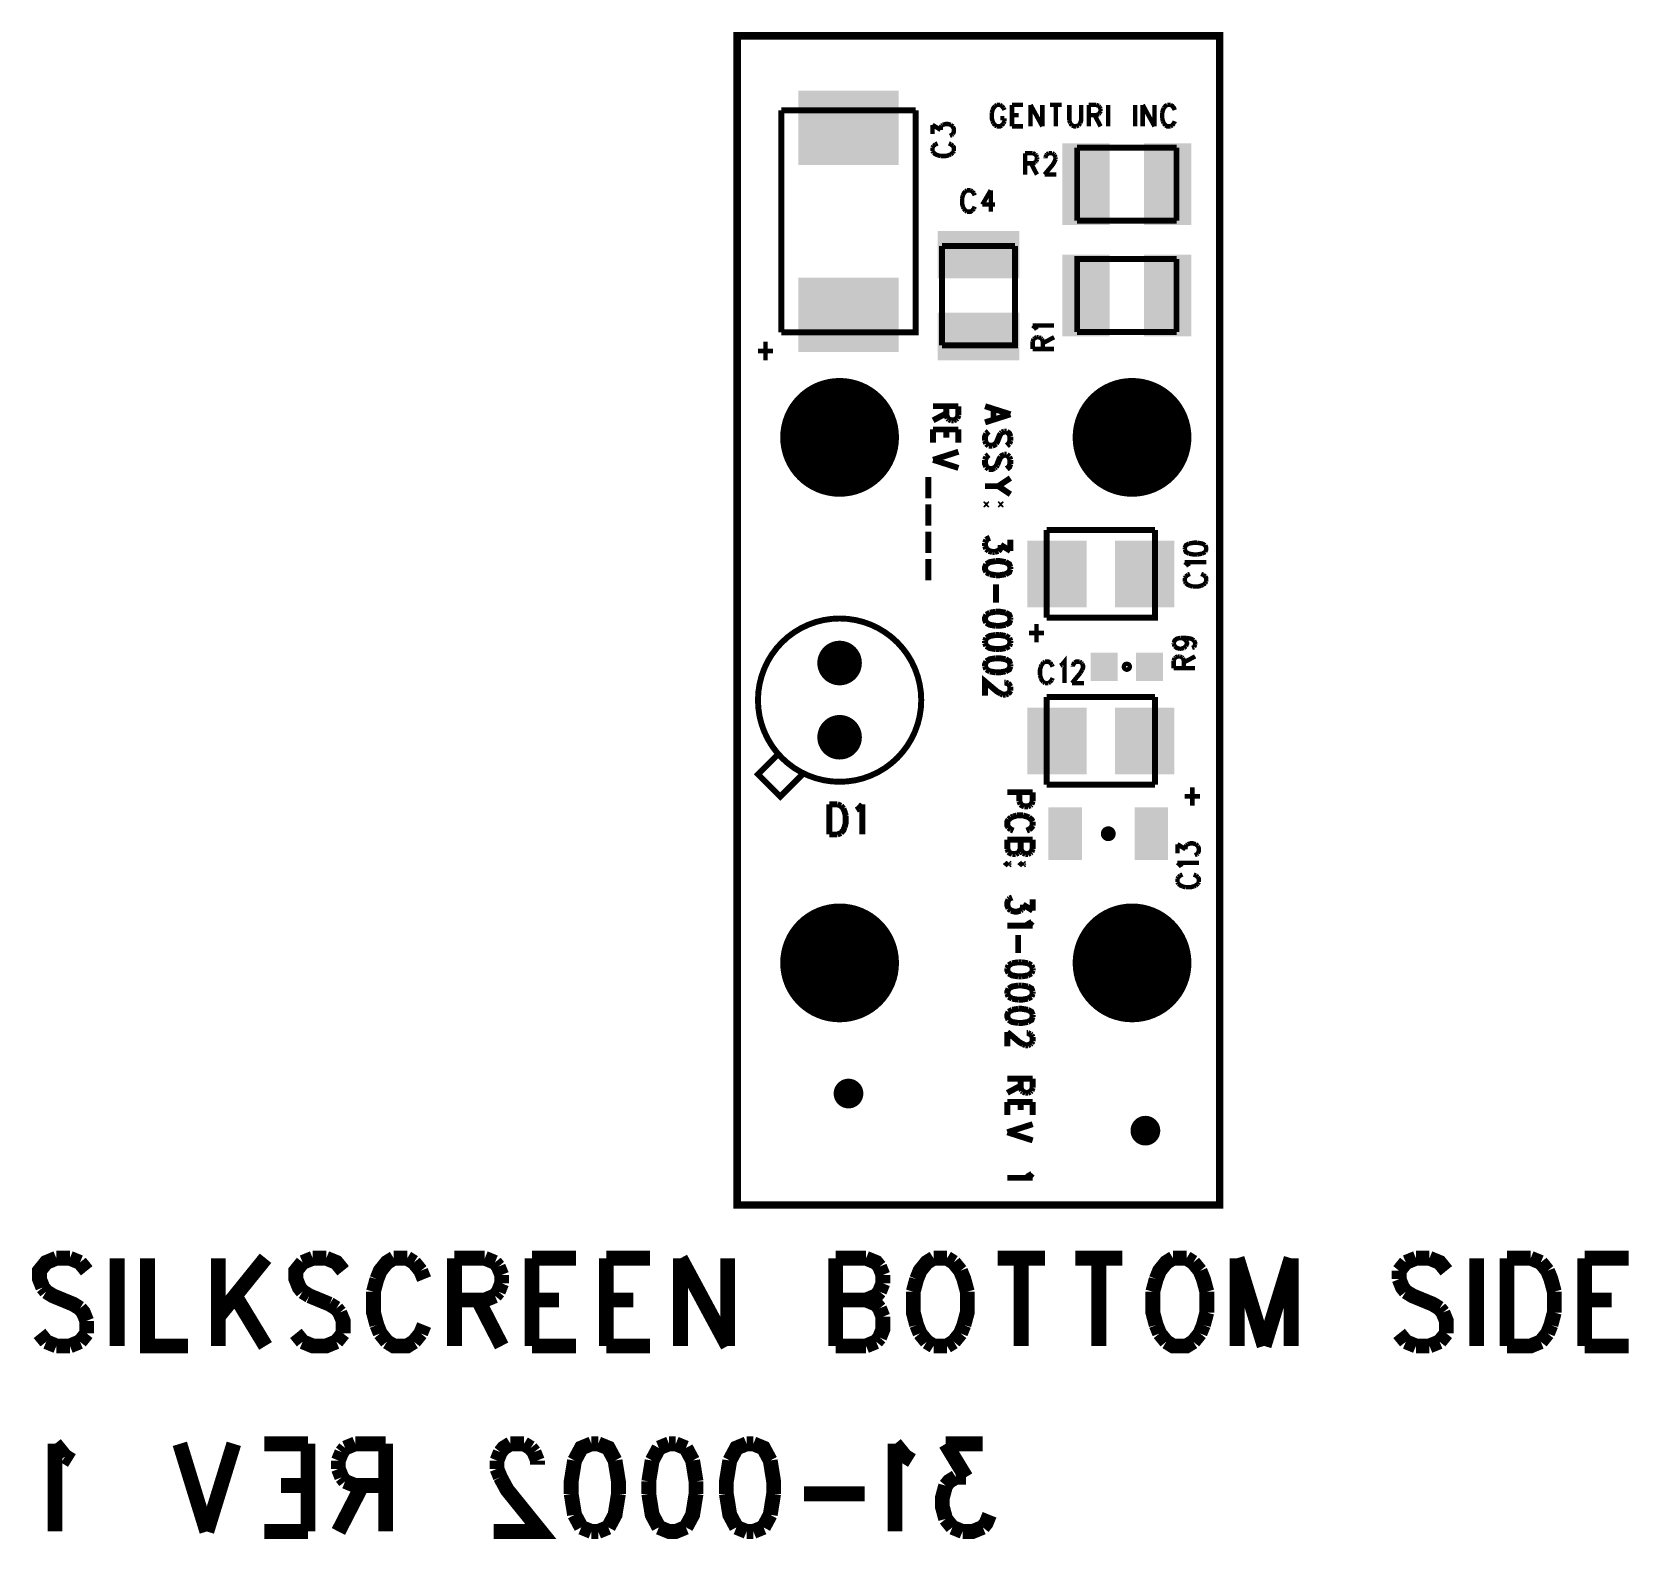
# Model space of a CAD drawing. Extents: x 7.05 to 9.21, y 7.55 to 9.58.
import ezdxf

# ---------------------------------------------------------------- set-up
doc = ezdxf.new("R2010")
doc.units = 0
doc.layers.get('0').update_dxf_attribs({"linetype": 'CONTINUOUS'})
doc.layers.add('BOTASSEMBLY_PHO', color=6, linetype='CONTINUOUS')

# ---------------------------------------------------------------- blocks, each defined once
blk = doc.blocks.new('ROUND_6')
at = {"const_width": 0.03}
blk.add_lwpolyline([(-0.015, 0, 1), (0.015, 0, 1)], format="xyb", close=True, dxfattribs=at)
blk = doc.blocks.new('ROUND_25')
at = {"const_width": 0.02}
blk.add_lwpolyline([(-0.01, 0, 1), (0.01, 0, 1)], format="xyb", close=True, dxfattribs=at)
blk = doc.blocks.new('RECTANGLE_65')
blk.add_solid([(-0.0225, -0.0355), (-0.0225, 0.0355), (0.0225, -0.0355), (0.0225, 0.0355)])
blk = doc.blocks.new('RECTANGLE_137')
blk.add_solid([(-0.0675, -0.05), (-0.0675, 0.05), (0.0675, -0.05), (0.0675, 0.05)])
blk = doc.blocks.new('RECTANGLE_138')
blk.add_solid([(-0.018, -0.019), (-0.018, 0.019), (0.018, -0.019), (0.018, 0.019)])
blk = doc.blocks.new('ROUND_162')
at = {"const_width": 0.08}
blk.add_lwpolyline([(-0.04, 0, 1), (0.04, 0, 1)], format="xyb", close=True, dxfattribs=at)
blk = doc.blocks.new('RECTANGLE_163')
blk.add_solid([(-0.055, -0.032), (-0.055, 0.032), (0.055, -0.032), (0.055, 0.032)])
blk = doc.blocks.new('RECTANGLE_164')
blk.add_solid([(-0.04, -0.045), (-0.04, 0.045), (0.04, -0.045), (0.04, 0.045)])
blk = doc.blocks.new('RECTANGLE_171')
blk.add_solid([(-0.032, -0.055), (-0.032, 0.055), (0.032, -0.055), (0.032, 0.055)])

msp = doc.modelspace()

# ---------------------------------------------------------------- linework, layer by layer
at = {"layer": 'BOTASSEMBLY_PHO'}
for points, const_width in [([(8.65, 8), (8, 8), (8, 9.575), (8.65, 9.575), (8.65, 8)], 0.01), ([(8.05944, 9.17539), (8.05944, 9.4746)], 0.008), ([(8.05944, 9.4746), (8.24055, 9.4746)], 0.008), ([(8.24055, 9.4746), (8.24055, 9.17539), (8.05944, 9.17539)], 0.008), ([(8.34413, 9.475), (8.343, 9.47087)], 0.006), ([(8.343, 9.47087), (8.343, 9.464), (8.34413, 9.45987)], 0.006), ([(8.34754, 9.4805), (8.34527, 9.47775), (8.34413, 9.475)], 0.006), ([(8.34981, 9.48187), (8.34754, 9.4805)], 0.006), ([(8.35436, 9.48187), (8.34981, 9.48187)], 0.006), ([(8.35663, 9.4805), (8.35436, 9.48187)], 0.006), ([(8.35436, 9.464), (8.36004, 9.464)], 0.006), ([(8.3589, 9.47775), (8.35663, 9.4805)], 0.006), ([(8.36004, 9.475), (8.3589, 9.47775)], 0.006), ([(8.36004, 9.45987), (8.36004, 9.464)], 0.006), ([(8.37027, 9.48187), (8.37027, 9.453)], 0.006), ([(8.37027, 9.48187), (8.38504, 9.48187)], 0.006), ([(8.37027, 9.46812), (8.37936, 9.46812)], 0.006), ([(8.39527, 9.48187), (8.39527, 9.453)], 0.006), ([(8.39527, 9.48187), (8.41118, 9.453)], 0.006), ([(8.41118, 9.48187), (8.41118, 9.453)], 0.006), ([(8.4214, 9.48187), (8.43731, 9.48187)], 0.006), ([(8.42936, 9.48187), (8.42936, 9.453)], 0.006), ([(8.44754, 9.48187), (8.44754, 9.46125)], 0.006), ([(8.46231, 9.45712), (8.46345, 9.46125), (8.46345, 9.48187)], 0.006), ([(8.47368, 9.48187), (8.47368, 9.453)], 0.006), ([(8.47368, 9.48187), (8.4839, 9.48187)], 0.006), ([(8.4839, 9.46812), (8.47368, 9.46812)], 0.006), ([(8.48163, 9.46812), (8.48959, 9.453)], 0.006), ([(8.4839, 9.48187), (8.48731, 9.4805)], 0.006), ([(8.48731, 9.4695), (8.4839, 9.46812)], 0.006), ([(8.48731, 9.4805), (8.48845, 9.47912)], 0.006), ([(8.48845, 9.47087), (8.48731, 9.4695)], 0.006), ([(8.48845, 9.47912), (8.48959, 9.47637)], 0.006), ([(8.48959, 9.47362), (8.48845, 9.47087)], 0.006), ([(8.48959, 9.47637), (8.48959, 9.47362)], 0.006), ([(8.49981, 9.48187), (8.49981, 9.453)], 0.006), ([(8.53618, 9.48187), (8.53618, 9.453)], 0.006), ([(8.5464, 9.48187), (8.5464, 9.453)], 0.006), ([(8.5464, 9.48187), (8.56231, 9.453)], 0.006), ([(8.56231, 9.48187), (8.56231, 9.453)], 0.006), ([(8.57481, 9.47775), (8.57368, 9.475), (8.57254, 9.47087)], 0.006), ([(8.57254, 9.47087), (8.57254, 9.464)], 0.006), ([(8.57254, 9.464), (8.57368, 9.45987)], 0.006), ([(8.57936, 9.48187), (8.57709, 9.4805), (8.57481, 9.47775)], 0.006), ([(8.5839, 9.48187), (8.57936, 9.48187)], 0.006), ([(8.58959, 9.475), (8.58845, 9.47775), (8.58618, 9.4805), (8.5839, 9.48187)], 0.006), ([(8.26312, 9.44254), (8.26312, 9.45504)], 0.006), ([(8.26312, 9.45504), (8.27412, 9.44822)], 0.006), ([(8.27412, 9.45163), (8.2755, 9.4539)], 0.006), ([(8.27412, 9.44822), (8.27412, 9.45163)], 0.006), ([(8.2755, 9.4539), (8.27687, 9.45504)], 0.006), ([(8.27687, 9.45504), (8.281, 9.45618), (8.28375, 9.45618), (8.28787, 9.45504)], 0.006), ([(8.28925, 9.4414), (8.2865, 9.44027)], 0.006), ([(8.28787, 9.45504), (8.29062, 9.45277)], 0.006), ([(8.29062, 9.44254), (8.28925, 9.4414)], 0.006), ([(8.29062, 9.45277), (8.292, 9.44936), (8.292, 9.44595), (8.29062, 9.44254)], 0.006), ([(8.34413, 9.45987), (8.34527, 9.45712)], 0.006), ([(8.34527, 9.45712), (8.34754, 9.45437)], 0.006), ([(8.34754, 9.45437), (8.34981, 9.453)], 0.006), ([(8.34981, 9.453), (8.35436, 9.453), (8.35663, 9.45437)], 0.006), ([(8.35663, 9.45437), (8.3589, 9.45712)], 0.006), ([(8.3589, 9.45712), (8.36004, 9.45987)], 0.006), ([(8.37027, 9.453), (8.38504, 9.453)], 0.006), ([(8.44754, 9.46125), (8.44868, 9.45712)], 0.006), ([(8.44868, 9.45712), (8.45095, 9.45437)], 0.006), ([(8.45095, 9.45437), (8.45436, 9.453), (8.45663, 9.453)], 0.006), ([(8.45663, 9.453), (8.46004, 9.45437)], 0.006), ([(8.46004, 9.45437), (8.46231, 9.45712)], 0.006), ([(8.57368, 9.45987), (8.57481, 9.45712)], 0.006), ([(8.57481, 9.45712), (8.57709, 9.45437)], 0.006), ([(8.57709, 9.45437), (8.57936, 9.453), (8.5839, 9.453)], 0.006), ([(8.5839, 9.453), (8.58618, 9.45437)], 0.006), ([(8.58618, 9.45437), (8.58845, 9.45712)], 0.006), ([(8.58845, 9.45712), (8.58959, 9.45987)], 0.006), ([(8.2645, 9.42663), (8.26312, 9.42436)], 0.006), ([(8.26312, 9.42436), (8.26312, 9.41981)], 0.006), ([(8.26312, 9.41981), (8.2645, 9.41754)], 0.006), ([(8.26725, 9.4289), (8.2645, 9.42663)], 0.006), ([(8.27, 9.43004), (8.26725, 9.4289)], 0.006), ([(8.28787, 9.4289), (8.28512, 9.43004)], 0.006), ([(8.29062, 9.42663), (8.28787, 9.4289)], 0.006), ([(8.292, 9.41981), (8.292, 9.42436), (8.29062, 9.42663)], 0.006), ([(8.29062, 9.41754), (8.292, 9.41981)], 0.006), ([(8.45807, 9.42421), (8.59192, 9.42421)], 0.008), ([(8.45807, 9.32578), (8.45807, 9.42421)], 0.008), ([(8.59192, 9.42421), (8.59192, 9.32578)], 0.008), ([(8.2645, 9.41754), (8.26725, 9.41527), (8.27, 9.41413)], 0.006), ([(8.27, 9.41413), (8.27412, 9.413)], 0.006), ([(8.27412, 9.413), (8.281, 9.413), (8.28512, 9.41413)], 0.006), ([(8.28512, 9.41413), (8.28787, 9.41527)], 0.006), ([(8.28787, 9.41527), (8.29062, 9.41754)], 0.006), ([(8.388, 9.41687), (8.388, 9.388)], 0.006), ([(8.388, 9.41687), (8.39822, 9.41687)], 0.006), ([(8.39822, 9.40312), (8.388, 9.40312)], 0.006), ([(8.39595, 9.40312), (8.4039, 9.388)], 0.006), ([(8.39822, 9.41687), (8.40163, 9.4155)], 0.006), ([(8.40163, 9.4045), (8.39822, 9.40312)], 0.006), ([(8.40163, 9.4155), (8.40277, 9.41412)], 0.006), ([(8.40277, 9.40587), (8.40163, 9.4045)], 0.006), ([(8.40277, 9.41412), (8.4039, 9.41137)], 0.006), ([(8.4039, 9.40862), (8.40277, 9.40587)], 0.006), ([(8.4039, 9.41137), (8.4039, 9.40862)], 0.006), ([(8.42777, 9.40587), (8.4255, 9.40175), (8.41413, 9.388)], 0.006), ([(8.41527, 9.41137), (8.4164, 9.41412)], 0.006), ([(8.41527, 9.41), (8.41527, 9.41137)], 0.006), ([(8.4164, 9.41412), (8.41754, 9.4155)], 0.006), ([(8.41754, 9.4155), (8.41981, 9.41687)], 0.006), ([(8.41981, 9.41687), (8.42436, 9.41687)], 0.006), ([(8.42436, 9.41687), (8.42663, 9.4155)], 0.006), ([(8.42663, 9.4155), (8.42777, 9.41412)], 0.006), ([(8.42777, 9.41412), (8.4289, 9.41137)], 0.006), ([(8.4289, 9.40862), (8.42777, 9.40587)], 0.006), ([(8.4289, 9.41137), (8.4289, 9.40862)], 0.006), ([(8.41413, 9.388), (8.43004, 9.388)], 0.006), ([(8.30413, 9.36), (8.303, 9.35587)], 0.006), ([(8.303, 9.35587), (8.303, 9.349), (8.30413, 9.34487)], 0.006), ([(8.30754, 9.3655), (8.30527, 9.36275), (8.30413, 9.36)], 0.006), ([(8.30981, 9.36687), (8.30754, 9.3655)], 0.006), ([(8.31436, 9.36687), (8.30981, 9.36687)], 0.006), ([(8.31663, 9.3655), (8.31436, 9.36687)], 0.006), ([(8.3189, 9.36275), (8.31663, 9.3655)], 0.006), ([(8.32004, 9.36), (8.3189, 9.36275)], 0.006), ([(8.34163, 9.36687), (8.33027, 9.34762)], 0.006), ([(8.34163, 9.36687), (8.34163, 9.338)], 0.006), ([(8.30413, 9.34487), (8.30527, 9.34212)], 0.006), ([(8.30527, 9.34212), (8.30754, 9.33937)], 0.006), ([(8.30754, 9.33937), (8.30981, 9.338)], 0.006), ([(8.30981, 9.338), (8.31436, 9.338), (8.31663, 9.33937)], 0.006), ([(8.31663, 9.33937), (8.3189, 9.34212)], 0.006), ([(8.3189, 9.34212), (8.32004, 9.34487)], 0.006), ([(8.33027, 9.34762), (8.34731, 9.34762)], 0.006), ([(8.59192, 9.32578), (8.45807, 9.32578)], 0.008), ([(8.37421, 9.29192), (8.37421, 9.15807), (8.27578, 9.15807)], 0.008), ([(8.27578, 9.15807), (8.27578, 9.29192)], 0.008), ([(8.27578, 9.29192), (8.37421, 9.29192)], 0.008), ([(8.45807, 9.17578), (8.45807, 9.27421), (8.59192, 9.27421)], 0.008), ([(8.59192, 9.27421), (8.59192, 9.17578)], 0.008), ([(8.40225, 9.1814), (8.39812, 9.18481)], 0.006), ([(8.39812, 9.18481), (8.427, 9.18481)], 0.006), ([(8.40362, 9.17913), (8.40225, 9.1814)], 0.006), ([(8.03822, 9.16275), (8.03822, 9.138)], 0.006), ([(8.39812, 9.16322), (8.3995, 9.16663)], 0.006), ([(8.39812, 9.153), (8.39812, 9.16322)], 0.006), ([(8.3995, 9.16663), (8.40087, 9.16777)], 0.006), ([(8.40087, 9.16777), (8.40362, 9.1689)], 0.006), ([(8.40362, 9.1689), (8.40637, 9.1689)], 0.006), ([(8.40637, 9.1689), (8.40912, 9.16777)], 0.006), ([(8.40912, 9.16777), (8.4105, 9.16663)], 0.006), ([(8.4105, 9.16663), (8.41187, 9.16322)], 0.006), ([(8.41187, 9.16095), (8.427, 9.1689)], 0.006), ([(8.41187, 9.16322), (8.41187, 9.153)], 0.006), ([(8.59192, 9.17578), (8.45807, 9.17578)], 0.008), ([(8.028, 9.15037), (8.04845, 9.15037)], 0.006), ([(8.39812, 9.153), (8.427, 9.153)], 0.006), ([(8.29812, 9.076), (8.264, 9.076)], 0.008), ([(8.28187, 9.06372), (8.28187, 9.076)], 0.008), ([(8.29812, 9.076), (8.29812, 9.06372)], 0.008), ([(8.36812, 9.06509), (8.334, 9.076)], 0.008), ([(8.34537, 9.0719), (8.34537, 9.05827)], 0.008), ([(8.28187, 9.06645), (8.264, 9.0569)], 0.008), ([(8.2835, 9.05963), (8.28187, 9.06372)], 0.008), ([(8.28512, 9.05827), (8.2835, 9.05963)], 0.008), ([(8.28837, 9.0569), (8.28512, 9.05827)], 0.008), ([(8.29162, 9.0569), (8.28837, 9.0569)], 0.008), ([(8.29487, 9.05827), (8.29162, 9.0569)], 0.008), ([(8.2965, 9.05963), (8.29487, 9.05827)], 0.008), ([(8.29812, 9.06372), (8.2965, 9.05963)], 0.008), ([(8.36812, 9.06509), (8.334, 9.05418)], 0.008), ([(8.29812, 9.04463), (8.264, 9.04463)], 0.008), ([(8.264, 9.04463), (8.264, 9.0269)], 0.008), ([(8.28187, 9.04463), (8.28187, 9.03372)], 0.008), ([(8.29812, 9.04463), (8.29812, 9.0269)], 0.008), ([(8.334, 9.02963), (8.334, 9.03509), (8.33562, 9.03918)], 0.008), ([(8.33562, 9.02554), (8.334, 9.02963)], 0.008), ([(8.33562, 9.03918), (8.33887, 9.0419)], 0.008), ([(8.35512, 9.03918), (8.3535, 9.03645), (8.35025, 9.02827), (8.34862, 9.02554)], 0.008), ([(8.35675, 9.04054), (8.35512, 9.03918)], 0.008), ([(8.36, 9.0419), (8.35675, 9.04054)], 0.008), ([(8.36325, 9.0419), (8.36, 9.0419)], 0.008), ([(8.36812, 9.03509), (8.3665, 9.03918), (8.36325, 9.0419)], 0.008), ([(8.3665, 9.02554), (8.36812, 9.02963)], 0.008), ([(8.36812, 9.02963), (8.36812, 9.03509)], 0.008), ([(8.29812, 9.01463), (8.264, 9.00372)], 0.008), ([(8.334, 9.00372), (8.33562, 9.00781)], 0.008), ([(8.33887, 9.02281), (8.33562, 9.02554)], 0.008), ([(8.33562, 9.00781), (8.33887, 9.01054)], 0.008), ([(8.34375, 9.02281), (8.33887, 9.02281)], 0.008), ([(8.34862, 9.02554), (8.347, 9.02418), (8.34375, 9.02281)], 0.008), ([(8.35512, 9.00781), (8.3535, 9.00509), (8.35025, 8.9969)], 0.008), ([(8.36, 9.01054), (8.35675, 9.00918), (8.35512, 9.00781)], 0.008), ([(8.36325, 9.01054), (8.36, 9.01054)], 0.008), ([(8.36325, 9.02281), (8.3665, 9.02554)], 0.008), ([(8.3665, 9.00781), (8.36325, 9.01054)], 0.008), ([(8.36812, 9.00372), (8.3665, 9.00781)], 0.008), ([(8.29812, 8.99281), (8.264, 9.00372)], 0.008), ([(8.33562, 8.99418), (8.334, 8.99827), (8.334, 9.00372)], 0.008), ([(8.33887, 8.99145), (8.33562, 8.99418)], 0.008), ([(8.347, 8.99281), (8.34375, 8.99145), (8.33887, 8.99145)], 0.008), ([(8.34862, 8.99418), (8.347, 8.99281)], 0.008), ([(8.35025, 8.9969), (8.34862, 8.99418)], 0.008), ([(8.36325, 8.99145), (8.3665, 8.99418), (8.36812, 8.99827)], 0.008), ([(8.36812, 8.99827), (8.36812, 9.00372)], 0.008), ([(8.2575, 8.98054), (8.2575, 8.9519)], 0.008), ([(8.35187, 8.96827), (8.334, 8.96827)], 0.008), ([(8.36812, 8.97918), (8.35187, 8.96827)], 0.008), ([(8.36812, 8.95736), (8.35187, 8.96827)], 0.008), ([(8.2575, 8.94372), (8.2575, 8.91509)], 0.008), ([(8.33562, 8.94509), (8.334, 8.94372)], 0.008), ([(8.334, 8.94372), (8.33562, 8.94236)], 0.008), ([(8.33725, 8.94372), (8.33562, 8.94509)], 0.008), ([(8.33562, 8.94236), (8.33725, 8.94372)], 0.008), ([(8.35512, 8.94509), (8.3535, 8.94372)], 0.008), ([(8.3535, 8.94372), (8.35512, 8.94236)], 0.008), ([(8.35675, 8.94372), (8.35512, 8.94509)], 0.008), ([(8.35512, 8.94236), (8.35675, 8.94372)], 0.008), ([(8.2575, 8.9069), (8.2575, 8.87827)], 0.008), ([(8.41716, 8.90905), (8.56283, 8.90905)], 0.008), ([(8.56283, 8.90905), (8.56283, 8.79094), (8.41716, 8.79094)], 0.008), ([(8.41716, 8.79094), (8.41716, 8.90905)], 0.008), ([(8.334, 8.8919), (8.33562, 8.896)], 0.008), ([(8.334, 8.88781), (8.334, 8.8919)], 0.008), ([(8.33562, 8.88372), (8.334, 8.88781)], 0.008), ([(8.33562, 8.896), (8.33725, 8.89736), (8.3405, 8.89872)], 0.008), ([(8.33887, 8.881), (8.33562, 8.88372)], 0.008), ([(8.34375, 8.87963), (8.33887, 8.881)], 0.008), ([(8.347, 8.87963), (8.34375, 8.87963)], 0.008), ([(8.35187, 8.881), (8.347, 8.87963)], 0.008), ([(8.35512, 8.88509), (8.3535, 8.88236), (8.35187, 8.881)], 0.008), ([(8.36812, 8.881), (8.35512, 8.88918)], 0.008), ([(8.35512, 8.88918), (8.35512, 8.88509)], 0.008), ([(8.36812, 8.896), (8.36812, 8.881)], 0.008), ([(8.60862, 8.89095), (8.6045, 8.88868), (8.60312, 8.88527)], 0.006), ([(8.60312, 8.88527), (8.60312, 8.883)], 0.006), ([(8.60312, 8.883), (8.6045, 8.87959), (8.60862, 8.87731)], 0.006), ([(8.61962, 8.89209), (8.6155, 8.89209), (8.60862, 8.89095)], 0.006), ([(8.63062, 8.88868), (8.6265, 8.89095), (8.61962, 8.89209)], 0.006), ([(8.6265, 8.87731), (8.63062, 8.87959)], 0.006), ([(8.63062, 8.87959), (8.632, 8.883), (8.632, 8.88527), (8.63062, 8.88868)], 0.006), ([(8.2575, 8.87009), (8.2575, 8.84145)], 0.008), ([(8.33562, 8.86327), (8.334, 8.85918), (8.334, 8.85645), (8.33562, 8.85236)], 0.008), ([(8.34862, 8.86736), (8.3405, 8.866), (8.33562, 8.86327)], 0.008), ([(8.36162, 8.866), (8.3535, 8.86736), (8.34862, 8.86736)], 0.008), ([(8.36812, 8.85918), (8.3665, 8.86327), (8.36162, 8.866)], 0.008), ([(8.36162, 8.84963), (8.3665, 8.85236), (8.36812, 8.85645)], 0.008), ([(8.36812, 8.85645), (8.36812, 8.85918)], 0.008), ([(8.60725, 8.86254), (8.60312, 8.86595)], 0.006), ([(8.60312, 8.86595), (8.632, 8.86595)], 0.006), ([(8.60862, 8.86027), (8.60725, 8.86254)], 0.006), ([(8.60862, 8.87731), (8.6155, 8.87618), (8.61962, 8.87618)], 0.006), ([(8.61962, 8.87618), (8.6265, 8.87731)], 0.006), ([(8.33562, 8.85236), (8.3405, 8.84963)], 0.008), ([(8.3405, 8.84963), (8.34862, 8.84827)], 0.008), ([(8.34862, 8.84827), (8.3535, 8.84827), (8.36162, 8.84963)], 0.008), ([(8.34862, 8.836), (8.34862, 8.81145)], 0.008), ([(8.6045, 8.84663), (8.60312, 8.84436)], 0.006), ([(8.60312, 8.84436), (8.60312, 8.83981)], 0.006), ([(8.60312, 8.83981), (8.6045, 8.83754)], 0.006), ([(8.60725, 8.8489), (8.6045, 8.84663)], 0.006), ([(8.6045, 8.83754), (8.60725, 8.83527), (8.61, 8.83413)], 0.006), ([(8.61, 8.85004), (8.60725, 8.8489)], 0.006), ([(8.62787, 8.8489), (8.62512, 8.85004)], 0.006), ([(8.62512, 8.83413), (8.62787, 8.83527)], 0.006), ([(8.63062, 8.84663), (8.62787, 8.8489)], 0.006), ([(8.62787, 8.83527), (8.63062, 8.83754)], 0.006), ([(8.632, 8.83981), (8.632, 8.84436), (8.63062, 8.84663)], 0.006), ([(8.63062, 8.83754), (8.632, 8.83981)], 0.006), ([(8.61, 8.83413), (8.61412, 8.833)], 0.006), ([(8.61412, 8.833), (8.621, 8.833), (8.62512, 8.83413)], 0.006), ([(8.33562, 8.79509), (8.334, 8.791), (8.334, 8.78827), (8.33562, 8.78418)], 0.008), ([(8.3405, 8.79781), (8.33562, 8.79509)], 0.008), ([(8.34862, 8.79918), (8.3405, 8.79781)], 0.008), ([(8.36162, 8.79781), (8.3535, 8.79918), (8.34862, 8.79918)], 0.008), ([(8.36812, 8.791), (8.3665, 8.79509), (8.36162, 8.79781)], 0.008), ([(8.36812, 8.78827), (8.36812, 8.791)], 0.008), ([(8.33562, 8.78418), (8.3405, 8.78145), (8.34862, 8.78009)], 0.008), ([(8.34862, 8.78009), (8.3535, 8.78009), (8.36162, 8.78145)], 0.008), ([(8.36162, 8.78145), (8.3665, 8.78418), (8.36812, 8.78827)], 0.008), ([(8.393, 8.77037), (8.41345, 8.77037)], 0.006), ([(8.40322, 8.78275), (8.40322, 8.758)], 0.006), ([(8.33562, 8.76372), (8.334, 8.75963)], 0.008), ([(8.334, 8.75963), (8.334, 8.7569)], 0.008), ([(8.334, 8.7569), (8.33562, 8.75281)], 0.008), ([(8.34862, 8.76781), (8.3405, 8.76645), (8.33562, 8.76372)], 0.008), ([(8.33562, 8.75281), (8.3405, 8.75009), (8.34862, 8.74872)], 0.008), ([(8.3535, 8.76781), (8.34862, 8.76781)], 0.008), ([(8.34862, 8.74872), (8.3535, 8.74872)], 0.008), ([(8.36162, 8.76645), (8.3535, 8.76781)], 0.008), ([(8.3535, 8.74872), (8.36162, 8.75009)], 0.008), ([(8.3665, 8.76372), (8.36162, 8.76645)], 0.008), ([(8.36162, 8.75009), (8.3665, 8.75281)], 0.008), ([(8.36812, 8.75963), (8.3665, 8.76372)], 0.008), ([(8.3665, 8.75281), (8.36812, 8.7569)], 0.008), ([(8.36812, 8.7569), (8.36812, 8.75963)], 0.008), ([(8.58812, 8.75709), (8.5895, 8.7605), (8.59225, 8.76277), (8.59775, 8.7639)], 0.006), ([(8.58812, 8.75595), (8.58812, 8.75709)], 0.006), ([(8.5895, 8.75254), (8.58812, 8.75595)], 0.006), ([(8.59637, 8.74913), (8.59225, 8.75027), (8.5895, 8.75254)], 0.006), ([(8.59775, 8.74913), (8.59637, 8.74913)], 0.006), ([(8.59775, 8.7639), (8.60187, 8.76277)], 0.006), ([(8.59775, 8.7639), (8.60462, 8.7639)], 0.006), ([(8.60187, 8.75027), (8.59775, 8.74913)], 0.006), ([(8.60187, 8.76277), (8.60462, 8.7605)], 0.006), ([(8.60462, 8.75254), (8.60187, 8.75027)], 0.006), ([(8.60462, 8.7639), (8.6115, 8.76277), (8.61562, 8.7605)], 0.006), ([(8.60462, 8.7605), (8.606, 8.75709), (8.606, 8.75595), (8.60462, 8.75254)], 0.006), ([(8.61562, 8.7514), (8.61287, 8.75027)], 0.006), ([(8.61562, 8.7605), (8.617, 8.75709), (8.617, 8.75481)], 0.006), ([(8.617, 8.75481), (8.61562, 8.7514)], 0.006), ([(8.33562, 8.73236), (8.334, 8.72827), (8.334, 8.72554)], 0.008), ([(8.34862, 8.73645), (8.3405, 8.73509), (8.33562, 8.73236)], 0.008), ([(8.36162, 8.73509), (8.3535, 8.73645), (8.34862, 8.73645)], 0.008), ([(8.36812, 8.72827), (8.3665, 8.73236), (8.36162, 8.73509)], 0.008), ([(8.36812, 8.72554), (8.36812, 8.72827)], 0.008), ([(8.41027, 8.72774), (8.40913, 8.72499)], 0.006), ([(8.41254, 8.73049), (8.41027, 8.72774)], 0.006), ([(8.41481, 8.73187), (8.41254, 8.73049)], 0.006), ([(8.42163, 8.73049), (8.41936, 8.73187), (8.41481, 8.73187)], 0.006), ([(8.4239, 8.72774), (8.42163, 8.73049)], 0.006), ([(8.42504, 8.72499), (8.4239, 8.72774)], 0.006), ([(8.43527, 8.72637), (8.43754, 8.72774)], 0.006), ([(8.43754, 8.72774), (8.44095, 8.73187), (8.44095, 8.70299)], 0.006), ([(8.45231, 8.72637), (8.45345, 8.72912), (8.45459, 8.73049)], 0.006), ([(8.45459, 8.73049), (8.45686, 8.73187), (8.4614, 8.73187)], 0.006), ([(8.4614, 8.73187), (8.46368, 8.73049)], 0.006), ([(8.46368, 8.73049), (8.46481, 8.72912)], 0.006), ([(8.46481, 8.72912), (8.46595, 8.72637), (8.46595, 8.72362), (8.46481, 8.72087)], 0.006), ([(8.58812, 8.73322), (8.5895, 8.73663)], 0.006), ([(8.58812, 8.723), (8.58812, 8.73322)], 0.006), ([(8.5895, 8.73663), (8.59087, 8.73777)], 0.006), ([(8.59087, 8.73777), (8.59362, 8.7389)], 0.006), ([(8.59362, 8.7389), (8.59637, 8.7389)], 0.006), ([(8.59637, 8.7389), (8.59912, 8.73777)], 0.006), ([(8.59912, 8.73777), (8.6005, 8.73663)], 0.006), ([(8.6005, 8.73663), (8.60187, 8.73322)], 0.006), ([(8.60187, 8.73095), (8.617, 8.7389)], 0.006), ([(8.60187, 8.73322), (8.60187, 8.723)], 0.006), ([(8.334, 8.72554), (8.33562, 8.72145)], 0.008), ([(8.35512, 8.68872), (8.35025, 8.69145), (8.334, 8.70509), (8.334, 8.686)], 0.008), ([(8.33562, 8.72145), (8.3405, 8.71872)], 0.008), ([(8.3405, 8.71872), (8.34862, 8.71736)], 0.008), ([(8.34862, 8.71736), (8.3535, 8.71736), (8.36162, 8.71872)], 0.008), ([(8.36162, 8.71872), (8.3665, 8.72145), (8.36812, 8.72554)], 0.008), ([(8.40913, 8.72499), (8.408, 8.72087), (8.408, 8.71399)], 0.006), ([(8.408, 8.71399), (8.40913, 8.70987)], 0.006), ([(8.40913, 8.70987), (8.41027, 8.70712), (8.41254, 8.70437)], 0.006), ([(8.42163, 8.70437), (8.4239, 8.70712)], 0.006), ([(8.4239, 8.70712), (8.42504, 8.70987)], 0.006), ([(8.46254, 8.71674), (8.45118, 8.70299)], 0.006), ([(8.45231, 8.72499), (8.45231, 8.72637)], 0.006), ([(8.46481, 8.72087), (8.46254, 8.71674)], 0.006), ([(8.58812, 8.723), (8.617, 8.723)], 0.006), ([(8.35837, 8.68736), (8.35512, 8.68872)], 0.008), ([(8.36162, 8.68736), (8.35837, 8.68736)], 0.008), ([(8.36, 8.70372), (8.36162, 8.70372)], 0.008), ([(8.36162, 8.70372), (8.36487, 8.70236)], 0.008), ([(8.36487, 8.68872), (8.36162, 8.68736)], 0.008), ([(8.36487, 8.70236), (8.3665, 8.701), (8.36812, 8.69827)], 0.008), ([(8.36812, 8.69281), (8.3665, 8.69009), (8.36487, 8.68872)], 0.008), ([(8.36812, 8.69827), (8.36812, 8.69281)], 0.008), ([(8.41254, 8.70437), (8.41481, 8.70299)], 0.006), ([(8.41481, 8.70299), (8.41936, 8.70299)], 0.006), ([(8.41716, 8.56594), (8.41716, 8.68405)], 0.008), ([(8.41716, 8.68405), (8.56283, 8.68405)], 0.008), ([(8.41936, 8.70299), (8.42163, 8.70437)], 0.006), ([(8.45118, 8.70299), (8.46709, 8.70299)], 0.006), ([(8.56283, 8.68405), (8.56283, 8.56594)], 0.008), ([(8.053, 8.605), (8.028, 8.58), (8.058, 8.55), (8.088, 8.58)], 0.008), ([(8.39812, 8.556), (8.364, 8.556)], 0.008), ([(8.38025, 8.54372), (8.38025, 8.556)], 0.008), ([(8.39812, 8.556), (8.39812, 8.54372)], 0.008), ([(8.56283, 8.56594), (8.41716, 8.56594)], 0.008), ([(8.61322, 8.56275), (8.61322, 8.538)], 0.006), ([(8.124, 8.53968), (8.124, 8.499)], 0.008), ([(8.124, 8.53968), (8.13513, 8.53968)], 0.008), ([(8.13513, 8.53968), (8.1399, 8.53775)], 0.008), ([(8.1399, 8.53775), (8.14309, 8.53387)], 0.008), ([(8.14309, 8.53387), (8.14468, 8.53), (8.14627, 8.52418)], 0.008), ([(8.16059, 8.53193), (8.16377, 8.53387)], 0.008), ([(8.16377, 8.53387), (8.16854, 8.53968)], 0.008), ([(8.16854, 8.53968), (8.16854, 8.499)], 0.008), ([(8.38187, 8.53963), (8.38025, 8.54372)], 0.008), ([(8.38675, 8.5369), (8.3835, 8.53827), (8.38187, 8.53963)], 0.008), ([(8.39162, 8.5369), (8.38675, 8.5369)], 0.008), ([(8.39487, 8.53827), (8.39162, 8.5369)], 0.008), ([(8.3965, 8.53963), (8.39487, 8.53827)], 0.008), ([(8.39812, 8.54372), (8.3965, 8.53963)], 0.008), ([(8.603, 8.55037), (8.62345, 8.55037)], 0.006), ([(8.14627, 8.52418), (8.14627, 8.5145), (8.14468, 8.50868)], 0.008), ([(8.36562, 8.51918), (8.364, 8.51645), (8.364, 8.511), (8.36562, 8.50827)], 0.008), ([(8.36887, 8.5219), (8.36562, 8.51918)], 0.008), ([(8.37212, 8.52327), (8.36887, 8.5219)], 0.008), ([(8.377, 8.52463), (8.37212, 8.52327)], 0.008), ([(8.38512, 8.52463), (8.377, 8.52463)], 0.008), ([(8.39325, 8.5219), (8.39, 8.52327), (8.38512, 8.52463)], 0.008), ([(8.39812, 8.51645), (8.3965, 8.51918), (8.39325, 8.5219)], 0.008), ([(8.39325, 8.50554), (8.3965, 8.50827), (8.39812, 8.511)], 0.008), ([(8.39812, 8.511), (8.39812, 8.51645)], 0.008), ([(8.13513, 8.499), (8.124, 8.499)], 0.008), ([(8.1399, 8.50093), (8.13513, 8.499)], 0.008), ([(8.14468, 8.50868), (8.14309, 8.50481), (8.1399, 8.50093)], 0.008), ([(8.39812, 8.4919), (8.364, 8.4919)], 0.008), ([(8.364, 8.47963), (8.364, 8.4919)], 0.008), ([(8.36562, 8.50827), (8.36887, 8.50554)], 0.008), ([(8.36887, 8.50554), (8.37212, 8.50418)], 0.008), ([(8.38187, 8.4919), (8.38187, 8.47963)], 0.008), ([(8.39, 8.50418), (8.39325, 8.50554)], 0.008), ([(8.39812, 8.4919), (8.39812, 8.47963)], 0.008), ([(8.36562, 8.47554), (8.364, 8.47963)], 0.008), ([(8.3705, 8.47281), (8.36725, 8.47418), (8.36562, 8.47554)], 0.008), ([(8.37537, 8.47281), (8.3705, 8.47281)], 0.008), ([(8.37862, 8.47418), (8.37537, 8.47281)], 0.008), ([(8.38025, 8.47554), (8.37862, 8.47418)], 0.008), ([(8.38187, 8.47963), (8.38025, 8.47554)], 0.008), ([(8.3835, 8.47554), (8.38187, 8.47963)], 0.008), ([(8.38512, 8.47418), (8.3835, 8.47554)], 0.008), ([(8.38837, 8.47281), (8.38512, 8.47418)], 0.008), ([(8.39162, 8.47281), (8.38837, 8.47281)], 0.008), ([(8.39487, 8.47418), (8.39162, 8.47281)], 0.008), ([(8.3965, 8.47554), (8.39487, 8.47418)], 0.008), ([(8.39812, 8.47963), (8.3965, 8.47554)], 0.008), ([(8.59312, 8.47345), (8.59312, 8.48595)], 0.006), ([(8.59312, 8.48595), (8.60412, 8.47913)], 0.006), ([(8.60412, 8.48254), (8.6055, 8.48481)], 0.006), ([(8.60412, 8.47913), (8.60412, 8.48254)], 0.006), ([(8.6055, 8.48481), (8.60687, 8.48595)], 0.006), ([(8.60687, 8.48595), (8.611, 8.48709), (8.61375, 8.48709), (8.61787, 8.48595)], 0.006), ([(8.61925, 8.47231), (8.6165, 8.47118)], 0.006), ([(8.61787, 8.48595), (8.62062, 8.48368)], 0.006), ([(8.62062, 8.47345), (8.61925, 8.47231)], 0.006), ([(8.62062, 8.48368), (8.622, 8.48027), (8.622, 8.47686), (8.62062, 8.47345)], 0.006), ([(8.36562, 8.46054), (8.364, 8.45918), (8.36562, 8.45781)], 0.008), ([(8.36725, 8.45918), (8.36562, 8.46054)], 0.008), ([(8.36562, 8.45781), (8.36725, 8.45918)], 0.008), ([(8.38512, 8.46054), (8.3835, 8.45918), (8.38512, 8.45781)], 0.008), ([(8.38675, 8.45918), (8.38512, 8.46054)], 0.008), ([(8.38512, 8.45781), (8.38675, 8.45918)], 0.008), ([(8.59725, 8.45754), (8.59312, 8.46095)], 0.006), ([(8.59312, 8.46095), (8.622, 8.46095)], 0.006), ([(8.59862, 8.45527), (8.59725, 8.45754)], 0.006), ([(8.5945, 8.44163), (8.59312, 8.43936)], 0.006), ([(8.59312, 8.43936), (8.59312, 8.43481)], 0.006), ([(8.59312, 8.43481), (8.5945, 8.43254)], 0.006), ([(8.59725, 8.4439), (8.5945, 8.44163)], 0.006), ([(8.5945, 8.43254), (8.59725, 8.43027), (8.6, 8.42913)], 0.006), ([(8.6, 8.44504), (8.59725, 8.4439)], 0.006), ([(8.6, 8.42913), (8.60412, 8.428)], 0.006), ([(8.60412, 8.428), (8.611, 8.428), (8.61512, 8.42913)], 0.006), ([(8.61787, 8.4439), (8.61512, 8.44504)], 0.006), ([(8.61512, 8.42913), (8.61787, 8.43027)], 0.006), ([(8.62062, 8.44163), (8.61787, 8.4439)], 0.006), ([(8.61787, 8.43027), (8.62062, 8.43254)], 0.006), ([(8.622, 8.43481), (8.622, 8.43936), (8.62062, 8.44163)], 0.006), ([(8.62062, 8.43254), (8.622, 8.43481)], 0.006), ([(8.36562, 8.39918), (8.364, 8.40327), (8.364, 8.40736), (8.36562, 8.41145)], 0.008), ([(8.36562, 8.41145), (8.36725, 8.41281)], 0.008), ([(8.36725, 8.41281), (8.3705, 8.41418)], 0.008), ([(8.39812, 8.39645), (8.38512, 8.40463)], 0.008), ([(8.38512, 8.40463), (8.38512, 8.40054)], 0.008), ([(8.39812, 8.41145), (8.39812, 8.39645)], 0.008), ([(8.36887, 8.39645), (8.36562, 8.39918)], 0.008), ([(8.38187, 8.39645), (8.377, 8.39509), (8.37375, 8.39509), (8.36887, 8.39645)], 0.008), ([(8.3835, 8.39781), (8.38187, 8.39645)], 0.008), ([(8.38512, 8.40054), (8.3835, 8.39781)], 0.008), ([(8.39162, 8.38281), (8.39325, 8.38009), (8.39812, 8.376)], 0.008), ([(8.39812, 8.376), (8.364, 8.376)], 0.008), ([(8.37862, 8.36372), (8.37862, 8.33918)], 0.008), ([(8.36562, 8.32281), (8.364, 8.31872)], 0.008), ([(8.364, 8.31872), (8.364, 8.316), (8.36562, 8.3119)], 0.008), ([(8.3705, 8.32554), (8.36562, 8.32281)], 0.008), ([(8.37862, 8.3269), (8.3705, 8.32554)], 0.008), ([(8.3835, 8.3269), (8.37862, 8.3269)], 0.008), ([(8.39162, 8.32554), (8.3835, 8.3269)], 0.008), ([(8.3965, 8.32281), (8.39162, 8.32554)], 0.008), ([(8.39812, 8.31872), (8.3965, 8.32281)], 0.008), ([(8.3965, 8.3119), (8.39812, 8.316)], 0.008), ([(8.39812, 8.316), (8.39812, 8.31872)], 0.008), ([(8.36562, 8.3119), (8.3705, 8.30918), (8.37862, 8.30781)], 0.008), ([(8.37862, 8.29554), (8.3705, 8.29418), (8.36562, 8.29145)], 0.008), ([(8.37862, 8.30781), (8.3835, 8.30781)], 0.008), ([(8.3835, 8.29554), (8.37862, 8.29554)], 0.008), ([(8.3835, 8.30781), (8.39162, 8.30918)], 0.008), ([(8.39162, 8.29418), (8.3835, 8.29554)], 0.008), ([(8.39162, 8.30918), (8.3965, 8.3119)], 0.008), ([(8.39812, 8.28736), (8.3965, 8.29145), (8.39162, 8.29418)], 0.008), ([(8.36562, 8.29145), (8.364, 8.28736), (8.364, 8.28463)], 0.008), ([(8.364, 8.28463), (8.36562, 8.28054)], 0.008), ([(8.36562, 8.28054), (8.3705, 8.27781)], 0.008), ([(8.3705, 8.27781), (8.37862, 8.27645)], 0.008), ([(8.37862, 8.27645), (8.3835, 8.27645), (8.39162, 8.27781)], 0.008), ([(8.39162, 8.27781), (8.3965, 8.28054)], 0.008), ([(8.3965, 8.28054), (8.39812, 8.28463)], 0.008), ([(8.39812, 8.28463), (8.39812, 8.28736)], 0.008), ([(8.36562, 8.26009), (8.364, 8.256), (8.364, 8.25327), (8.36562, 8.24918)], 0.008), ([(8.3705, 8.26281), (8.36562, 8.26009)], 0.008), ([(8.37862, 8.26418), (8.3705, 8.26281)], 0.008), ([(8.39162, 8.26281), (8.3835, 8.26418), (8.37862, 8.26418)], 0.008), ([(8.39812, 8.256), (8.3965, 8.26009), (8.39162, 8.26281)], 0.008), ([(8.39162, 8.24645), (8.3965, 8.24918), (8.39812, 8.25327)], 0.008), ([(8.39812, 8.25327), (8.39812, 8.256)], 0.008), ([(8.38512, 8.21645), (8.38025, 8.21918), (8.364, 8.23281)], 0.008), ([(8.364, 8.23281), (8.364, 8.21372)], 0.008), ([(8.36562, 8.24918), (8.3705, 8.24645), (8.37862, 8.24509)], 0.008), ([(8.37862, 8.24509), (8.3835, 8.24509), (8.39162, 8.24645)], 0.008), ([(8.39, 8.23145), (8.39162, 8.23145)], 0.008), ([(8.39162, 8.23145), (8.39487, 8.23009)], 0.008), ([(8.39487, 8.23009), (8.3965, 8.22872)], 0.008), ([(8.38837, 8.21509), (8.38512, 8.21645)], 0.008), ([(8.39162, 8.21509), (8.38837, 8.21509)], 0.008), ([(8.39487, 8.21645), (8.39162, 8.21509)], 0.008), ([(8.3965, 8.21781), (8.39487, 8.21645)], 0.008), ([(8.3965, 8.22872), (8.39812, 8.226)], 0.008), ([(8.39812, 8.22054), (8.3965, 8.21781)], 0.008), ([(8.39812, 8.226), (8.39812, 8.22054)], 0.008), ([(8.39812, 8.17009), (8.364, 8.17009)], 0.008), ([(8.38187, 8.15781), (8.38187, 8.17009)], 0.008), ([(8.39812, 8.17009), (8.39812, 8.15781)], 0.008), ([(8.38187, 8.16054), (8.364, 8.151)], 0.008), ([(8.3835, 8.15372), (8.38187, 8.15781)], 0.008), ([(8.38512, 8.15236), (8.3835, 8.15372)], 0.008), ([(8.38837, 8.151), (8.38512, 8.15236)], 0.008), ([(8.39162, 8.151), (8.38837, 8.151)], 0.008), ([(8.39487, 8.15236), (8.39162, 8.151)], 0.008), ([(8.3965, 8.15372), (8.39487, 8.15236)], 0.008), ([(8.39812, 8.15781), (8.3965, 8.15372)], 0.008), ([(8.39812, 8.13872), (8.364, 8.13872)], 0.008), ([(8.364, 8.13872), (8.364, 8.121)], 0.008), ([(8.38187, 8.13872), (8.38187, 8.12781)], 0.008), ([(8.39812, 8.13872), (8.39812, 8.121)], 0.008), ([(8.39812, 8.10872), (8.364, 8.09781)], 0.008), ([(8.39812, 8.0869), (8.364, 8.09781)], 0.008), ([(8.39812, 8.03645), (8.364, 8.03645)], 0.008), ([(8.39162, 8.04327), (8.39325, 8.04054)], 0.008), ([(8.39325, 8.04054), (8.39812, 8.03645)], 0.008), ([(7.08272, 7.92812), (7.06909, 7.9225), (7.06, 7.91125), (7.06, 7.9), (7.06454, 7.88875)], 0.02), ([(7.1009, 7.92812), (7.08272, 7.92812)], 0.02), ([(7.11454, 7.9225), (7.1009, 7.92812)], 0.02), ([(7.12363, 7.91125), (7.11454, 7.9225)], 0.02), ([(7.16454, 7.92812), (7.16454, 7.81)], 0.02), ([(7.20545, 7.92812), (7.20545, 7.81), (7.26, 7.81)], 0.02), ([(7.3009, 7.92812), (7.3009, 7.81)], 0.02), ([(7.36454, 7.92812), (7.3009, 7.84937)], 0.02), ([(7.41454, 7.9225), (7.40545, 7.91125), (7.40545, 7.9), (7.41, 7.88875), (7.41454, 7.88312)], 0.02), ([(7.42818, 7.92812), (7.41454, 7.9225)], 0.02), ([(7.44636, 7.92812), (7.42818, 7.92812)], 0.02), ([(7.46909, 7.91125), (7.46, 7.9225), (7.44636, 7.92812)], 0.02), ([(7.53727, 7.92812), (7.52818, 7.9225), (7.51909, 7.91125), (7.51454, 7.9)], 0.02), ([(7.55545, 7.92812), (7.53727, 7.92812)], 0.02), ([(7.56454, 7.9225), (7.55545, 7.92812)], 0.02), ([(7.57363, 7.91125), (7.56454, 7.9225)], 0.02), ([(7.61909, 7.92812), (7.61909, 7.81)], 0.02), ([(7.61909, 7.92812), (7.66, 7.92812)], 0.02), ([(7.66, 7.92812), (7.67363, 7.9225)], 0.02), ([(7.67363, 7.9225), (7.67818, 7.91687)], 0.02), ([(7.72363, 7.92812), (7.72363, 7.81)], 0.02), ([(7.72363, 7.92812), (7.78272, 7.92812)], 0.02), ([(7.82363, 7.92812), (7.82363, 7.81)], 0.02), ([(7.82363, 7.92812), (7.88272, 7.92812)], 0.02), ([(7.92363, 7.92812), (7.92363, 7.81)], 0.02), ([(7.92363, 7.92812), (7.98727, 7.81)], 0.02), ([(7.98727, 7.92812), (7.98727, 7.81)], 0.02), ([(8.13272, 7.92812), (8.13272, 7.81)], 0.02), ([(8.13272, 7.92812), (8.17363, 7.92812)], 0.02), ([(8.17363, 7.92812), (8.18727, 7.9225), (8.19181, 7.91687)], 0.02), ([(8.26454, 7.92812), (8.25545, 7.9225), (8.24636, 7.91125), (8.24181, 7.9)], 0.02), ([(8.28272, 7.92812), (8.26454, 7.92812)], 0.02), ([(8.29181, 7.9225), (8.28272, 7.92812)], 0.02), ([(8.3009, 7.91125), (8.29181, 7.9225)], 0.02), ([(8.3509, 7.92812), (8.41454, 7.92812)], 0.02), ([(8.38272, 7.92812), (8.38272, 7.81)], 0.02), ([(8.45545, 7.92812), (8.51909, 7.92812)], 0.02), ([(8.48727, 7.92812), (8.48727, 7.81)], 0.02), ([(8.58727, 7.92812), (8.57818, 7.9225), (8.56909, 7.91125), (8.56454, 7.9)], 0.02), ([(8.60545, 7.92812), (8.58727, 7.92812)], 0.02), ([(8.61454, 7.9225), (8.60545, 7.92812)], 0.02), ([(8.62363, 7.91125), (8.61454, 7.9225)], 0.02), ([(8.67363, 7.92812), (8.67363, 7.81)], 0.02), ([(8.67363, 7.92812), (8.71, 7.81)], 0.02), ([(8.74636, 7.92812), (8.71, 7.81)], 0.02), ([(8.74636, 7.92812), (8.74636, 7.81)], 0.02), ([(8.9009, 7.9225), (8.89181, 7.91125)], 0.02), ([(8.91454, 7.92812), (8.9009, 7.9225)], 0.02), ([(8.93272, 7.92812), (8.91454, 7.92812)], 0.02), ([(8.95545, 7.91125), (8.94636, 7.9225), (8.93272, 7.92812)], 0.02), ([(8.99636, 7.92812), (8.99636, 7.81)], 0.02), ([(9.03727, 7.92812), (9.03727, 7.81)], 0.02), ([(9.03727, 7.92812), (9.06909, 7.92812)], 0.02), ([(9.06909, 7.92812), (9.08272, 7.9225)], 0.02), ([(9.08272, 7.9225), (9.09181, 7.91125)], 0.02), ([(9.14181, 7.92812), (9.14181, 7.81)], 0.02), ([(9.14181, 7.92812), (9.2009, 7.92812)], 0.02), ([(7.51454, 7.9), (7.51, 7.88312)], 0.02), ([(7.57818, 7.9), (7.57363, 7.91125)], 0.02), ([(7.67818, 7.91687), (7.68272, 7.90562)], 0.02), ([(7.68272, 7.90562), (7.68272, 7.89437)], 0.02), ([(8.19181, 7.91687), (8.19636, 7.90562)], 0.02), ([(8.19636, 7.90562), (8.19636, 7.89437)], 0.02), ([(8.24181, 7.9), (8.23727, 7.88312)], 0.02), ([(8.31, 7.88312), (8.30545, 7.9), (8.3009, 7.91125)], 0.02), ([(8.56454, 7.9), (8.56, 7.88312)], 0.02), ([(8.63272, 7.88312), (8.62818, 7.9), (8.62363, 7.91125)], 0.02), ([(8.89181, 7.91125), (8.89181, 7.9)], 0.02), ([(8.89181, 7.9), (8.89636, 7.88875), (8.9009, 7.88312)], 0.02), ([(9.09181, 7.91125), (9.09636, 7.9), (9.1009, 7.88312)], 0.02), ([(7.06454, 7.88875), (7.06909, 7.88312)], 0.02), ([(7.06909, 7.88312), (7.07818, 7.8775), (7.10545, 7.86625), (7.11454, 7.86062)], 0.02), ([(7.32363, 7.8775), (7.36454, 7.81)], 0.02), ([(7.41454, 7.88312), (7.42363, 7.8775)], 0.02), ([(7.42363, 7.8775), (7.4509, 7.86625)], 0.02), ([(7.51, 7.88312), (7.51, 7.855), (7.51454, 7.83812)], 0.02), ([(7.67363, 7.8775), (7.66, 7.87187)], 0.02), ([(7.67818, 7.88312), (7.67363, 7.8775)], 0.02), ([(7.68272, 7.89437), (7.67818, 7.88312)], 0.02), ([(8.19181, 7.88312), (8.18727, 7.8775), (8.17363, 7.87187)], 0.02), ([(8.19636, 7.89437), (8.19181, 7.88312)], 0.02), ([(8.23727, 7.88312), (8.23727, 7.855), (8.24181, 7.83812)], 0.02), ([(8.30545, 7.83812), (8.31, 7.855), (8.31, 7.88312)], 0.02), ([(8.56, 7.88312), (8.56, 7.855), (8.56454, 7.83812)], 0.02), ([(8.63272, 7.855), (8.63272, 7.88312)], 0.02), ([(8.9009, 7.88312), (8.91, 7.8775), (8.93727, 7.86625), (8.94636, 7.86062)], 0.02), ([(9.1009, 7.88312), (9.1009, 7.855)], 0.02), ([(7.11454, 7.86062), (7.11909, 7.855), (7.12363, 7.84375)], 0.02), ([(7.4509, 7.86625), (7.46, 7.86062)], 0.02), ([(7.46, 7.86062), (7.46454, 7.855)], 0.02), ([(7.66, 7.87187), (7.61909, 7.87187)], 0.02), ([(7.6509, 7.87187), (7.68272, 7.81)], 0.02), ([(7.72363, 7.87187), (7.76, 7.87187)], 0.02), ([(7.82363, 7.87187), (7.86, 7.87187)], 0.02), ([(8.13272, 7.87187), (8.17363, 7.87187)], 0.02), ([(8.17363, 7.87187), (8.18727, 7.86625), (8.19181, 7.86062)], 0.02), ([(8.19181, 7.86062), (8.19636, 7.84937)], 0.02), ([(8.94636, 7.86062), (8.9509, 7.855)], 0.02), ([(9.14181, 7.87187), (9.17818, 7.87187)], 0.02), ([(7.12363, 7.84375), (7.12363, 7.82687)], 0.02), ([(7.46454, 7.855), (7.46909, 7.84375), (7.46909, 7.82687)], 0.02), ([(7.51454, 7.83812), (7.51909, 7.82687)], 0.02), ([(7.57363, 7.82687), (7.57818, 7.83812)], 0.02), ([(8.19636, 7.84937), (8.19636, 7.8325), (8.19181, 7.82125)], 0.02), ([(8.24181, 7.83812), (8.24636, 7.82687)], 0.02), ([(8.3009, 7.82687), (8.30545, 7.83812)], 0.02), ([(8.56454, 7.83812), (8.56909, 7.82687)], 0.02), ([(8.62363, 7.82687), (8.62818, 7.83812)], 0.02), ([(8.62818, 7.83812), (8.63272, 7.855)], 0.02), ([(8.9509, 7.855), (8.95545, 7.84375), (8.95545, 7.82687)], 0.02), ([(9.09636, 7.83812), (9.09181, 7.82687)], 0.02), ([(9.1009, 7.855), (9.09636, 7.83812)], 0.02), ([(7.06909, 7.81562), (7.06, 7.82687)], 0.02), ([(7.08272, 7.81), (7.06909, 7.81562)], 0.02), ([(7.11454, 7.81562), (7.1009, 7.81)], 0.02), ([(7.12363, 7.82687), (7.11454, 7.81562)], 0.02), ([(7.41454, 7.81562), (7.40545, 7.82687)], 0.02), ([(7.46, 7.81562), (7.44636, 7.81), (7.42818, 7.81), (7.41454, 7.81562)], 0.02), ([(7.46909, 7.82687), (7.46, 7.81562)], 0.02), ([(7.51909, 7.82687), (7.52818, 7.81562)], 0.02), ([(7.52818, 7.81562), (7.53727, 7.81), (7.55545, 7.81), (7.56454, 7.81562)], 0.02), ([(7.56454, 7.81562), (7.57363, 7.82687)], 0.02), ([(8.18727, 7.81562), (8.17363, 7.81)], 0.02), ([(8.19181, 7.82125), (8.18727, 7.81562)], 0.02), ([(8.24636, 7.82687), (8.25545, 7.81562)], 0.02), ([(8.25545, 7.81562), (8.26454, 7.81)], 0.02), ([(8.28272, 7.81), (8.29181, 7.81562)], 0.02), ([(8.29181, 7.81562), (8.3009, 7.82687)], 0.02), ([(8.56909, 7.82687), (8.57818, 7.81562)], 0.02), ([(8.57818, 7.81562), (8.58727, 7.81), (8.60545, 7.81), (8.61454, 7.81562)], 0.02), ([(8.61454, 7.81562), (8.62363, 7.82687)], 0.02), ([(8.9009, 7.81562), (8.89181, 7.82687)], 0.02), ([(8.91454, 7.81), (8.9009, 7.81562)], 0.02), ([(8.94636, 7.81562), (8.93272, 7.81)], 0.02), ([(8.95545, 7.82687), (8.94636, 7.81562)], 0.02), ([(9.08272, 7.81562), (9.06909, 7.81), (9.03727, 7.81)], 0.02), ([(9.09181, 7.82687), (9.08272, 7.81562)], 0.02), ([(7.1009, 7.81), (7.08272, 7.81)], 0.02), ([(7.72363, 7.81), (7.78272, 7.81)], 0.02), ([(7.82363, 7.81), (7.88272, 7.81)], 0.02), ([(8.17363, 7.81), (8.13272, 7.81)], 0.02), ([(8.26454, 7.81), (8.28272, 7.81)], 0.02), ([(8.93272, 7.81), (8.91454, 7.81)], 0.02), ([(9.14181, 7.81), (9.2009, 7.81)], 0.02), ([(7.09454, 7.66125), (7.0809, 7.67812)], 0.02), ([(7.0809, 7.67812), (7.0809, 7.56)], 0.02), ([(7.10363, 7.65562), (7.09454, 7.66125)], 0.02), ([(7.24909, 7.67812), (7.28545, 7.56)], 0.02), ([(7.32181, 7.67812), (7.28545, 7.56)], 0.02), ([(7.42181, 7.67812), (7.36272, 7.67812)], 0.02), ([(7.42181, 7.67812), (7.42181, 7.56)], 0.02), ([(7.46727, 7.66687), (7.46272, 7.65562)], 0.02), ([(7.47181, 7.6725), (7.46727, 7.66687)], 0.02), ([(7.48545, 7.67812), (7.47181, 7.6725)], 0.02), ([(7.52636, 7.67812), (7.48545, 7.67812)], 0.02), ([(7.52636, 7.67812), (7.52636, 7.56)], 0.02), ([(7.6809, 7.66687), (7.67636, 7.65562)], 0.02), ([(7.69454, 7.67812), (7.68545, 7.6725), (7.6809, 7.66687)], 0.02), ([(7.71272, 7.67812), (7.69454, 7.67812)], 0.02), ([(7.72181, 7.6725), (7.71272, 7.67812)], 0.02), ([(7.72636, 7.66687), (7.72181, 7.6725)], 0.02), ([(7.7309, 7.65562), (7.72636, 7.66687)], 0.02), ([(7.7809, 7.65562), (7.79, 7.6725), (7.80363, 7.67812)], 0.02), ([(7.80363, 7.67812), (7.81272, 7.67812)], 0.02), ([(7.81272, 7.67812), (7.82636, 7.6725), (7.83545, 7.65562)], 0.02), ([(7.88545, 7.65562), (7.89454, 7.6725)], 0.02), ([(7.89454, 7.6725), (7.90818, 7.67812)], 0.02), ([(7.90818, 7.67812), (7.91727, 7.67812)], 0.02), ([(7.91727, 7.67812), (7.9309, 7.6725)], 0.02), ([(7.9309, 7.6725), (7.94, 7.65562)], 0.02), ([(7.99, 7.65562), (7.99909, 7.6725), (8.01272, 7.67812)], 0.02), ([(8.01272, 7.67812), (8.02181, 7.67812)], 0.02), ([(8.02181, 7.67812), (8.03545, 7.6725), (8.04454, 7.65562)], 0.02), ([(8.23545, 7.65562), (8.22636, 7.66125), (8.21272, 7.67812)], 0.02), ([(8.21272, 7.67812), (8.21272, 7.56)], 0.02), ([(8.3309, 7.67812), (8.2809, 7.67812)], 0.02), ([(8.2809, 7.67812), (8.30818, 7.63312)], 0.02), ([(7.46272, 7.65562), (7.46272, 7.64437)], 0.02), ([(7.46272, 7.64437), (7.46727, 7.63312)], 0.02), ([(7.67636, 7.65562), (7.67636, 7.64437)], 0.02), ([(7.67636, 7.64437), (7.6809, 7.63312)], 0.02), ([(7.7309, 7.65), (7.7309, 7.65562)], 0.02), ([(7.77636, 7.61062), (7.77636, 7.6275), (7.7809, 7.65562)], 0.02), ([(7.83545, 7.65562), (7.84, 7.6275), (7.84, 7.61062)], 0.02), ([(7.8809, 7.6275), (7.88545, 7.65562)], 0.02), ([(7.94, 7.65562), (7.94454, 7.6275)], 0.02), ([(7.98545, 7.61062), (7.98545, 7.6275), (7.99, 7.65562)], 0.02), ([(8.04454, 7.65562), (8.04909, 7.6275), (8.04909, 7.61062)], 0.02), ([(7.42181, 7.62187), (7.38545, 7.62187)], 0.02), ([(7.49454, 7.62187), (7.46272, 7.56)], 0.02), ([(7.46727, 7.63312), (7.47181, 7.6275)], 0.02), ([(7.47181, 7.6275), (7.48545, 7.62187)], 0.02), ([(7.48545, 7.62187), (7.52636, 7.62187)], 0.02), ([(7.6809, 7.63312), (7.69, 7.61625), (7.73545, 7.56), (7.67181, 7.56)], 0.02), ([(7.8809, 7.61062), (7.8809, 7.6275)], 0.02), ([(7.94454, 7.6275), (7.94454, 7.61062)], 0.02), ([(8.2809, 7.62187), (8.27636, 7.605), (8.27636, 7.59375), (8.2809, 7.57687)], 0.02), ([(8.29454, 7.63312), (8.28545, 7.6275), (8.2809, 7.62187)], 0.02), ([(8.30818, 7.63312), (8.29454, 7.63312)], 0.02), ([(7.7809, 7.5825), (7.77636, 7.61062)], 0.02), ([(7.84, 7.61062), (7.83545, 7.5825), (7.82636, 7.56562)], 0.02), ([(7.89454, 7.56562), (7.88545, 7.5825), (7.8809, 7.61062)], 0.02), ([(7.94454, 7.61062), (7.94, 7.5825), (7.9309, 7.56562)], 0.02), ([(7.99909, 7.56562), (7.99, 7.5825), (7.98545, 7.61062)], 0.02), ([(8.04909, 7.61062), (8.04454, 7.5825)], 0.02), ([(8.17181, 7.61062), (8.09, 7.61062)], 0.02), ([(7.79, 7.56562), (7.7809, 7.5825)], 0.02), ([(8.04454, 7.5825), (8.03545, 7.56562)], 0.02), ([(8.2809, 7.57687), (8.29, 7.56562)], 0.02), ([(8.3309, 7.56562), (8.33545, 7.57125), (8.34, 7.5825)], 0.02), ([(7.42181, 7.56), (7.36272, 7.56)], 0.02), ([(7.80363, 7.56), (7.79, 7.56562)], 0.02), ([(7.81272, 7.56), (7.80363, 7.56)], 0.02), ([(7.82636, 7.56562), (7.81272, 7.56)], 0.02), ([(7.9309, 7.56562), (7.91727, 7.56), (7.90818, 7.56), (7.89454, 7.56562)], 0.02), ([(8.01272, 7.56), (7.99909, 7.56562)], 0.02), ([(8.02181, 7.56), (8.01272, 7.56)], 0.02), ([(8.03545, 7.56562), (8.02181, 7.56)], 0.02), ([(8.29, 7.56562), (8.30363, 7.56)], 0.02), ([(8.30363, 7.56), (8.31727, 7.56), (8.3309, 7.56562)], 0.02)]:
    msp.add_lwpolyline(points, dxfattribs=dict(at, const_width=const_width))
for points, const_width in [([(8.028, 8.68, 1), (8.248, 8.68, 1)], 0.008), ([(8.52205, 8.725, 1), (8.52795, 8.725, 1)], 0.008), ([(8.495, 8.5, 1), (8.505, 8.5, 1)], 0.01)]:
    msp.add_lwpolyline(points, format="xyb", close=True, dxfattribs=dict(at, const_width=const_width))

# ---------------------------------------------------------------- block references
for name, p in [('RECTANGLE_137', (8.15, 9.45098)), ('RECTANGLE_171', (8.46988, 9.375)), ('RECTANGLE_171', (8.58011, 9.375)), ('RECTANGLE_163', (8.325, 9.28011)), ('RECTANGLE_171', (8.46988, 9.225)), ('RECTANGLE_171', (8.58011, 9.225)), ('RECTANGLE_137', (8.15, 9.19901)), ('RECTANGLE_163', (8.325, 9.16988)), ('ROUND_162', (8.138, 9.034)), ('ROUND_162', (8.532, 9.034)), ('RECTANGLE_164', (8.43094, 8.85)), ('RECTANGLE_164', (8.54905, 8.85)), ('ROUND_6', (8.138, 8.73)), ('RECTANGLE_138', (8.49448, 8.725)), ('RECTANGLE_138', (8.55551, 8.725)), ('RECTANGLE_164', (8.43094, 8.625)), ('RECTANGLE_164', (8.54905, 8.625)), ('ROUND_6', (8.138, 8.63)), ('RECTANGLE_65', (8.44192, 8.5)), ('RECTANGLE_65', (8.55807, 8.5)), ('ROUND_162', (8.138, 8.326)), ('ROUND_162', (8.532, 8.326)), ('ROUND_25', (8.15, 8.15)), ('ROUND_25', (8.55, 8.1))]:
    msp.add_blockref(name, p, dxfattribs=at)

doc.saveas('drawing.dxf')
